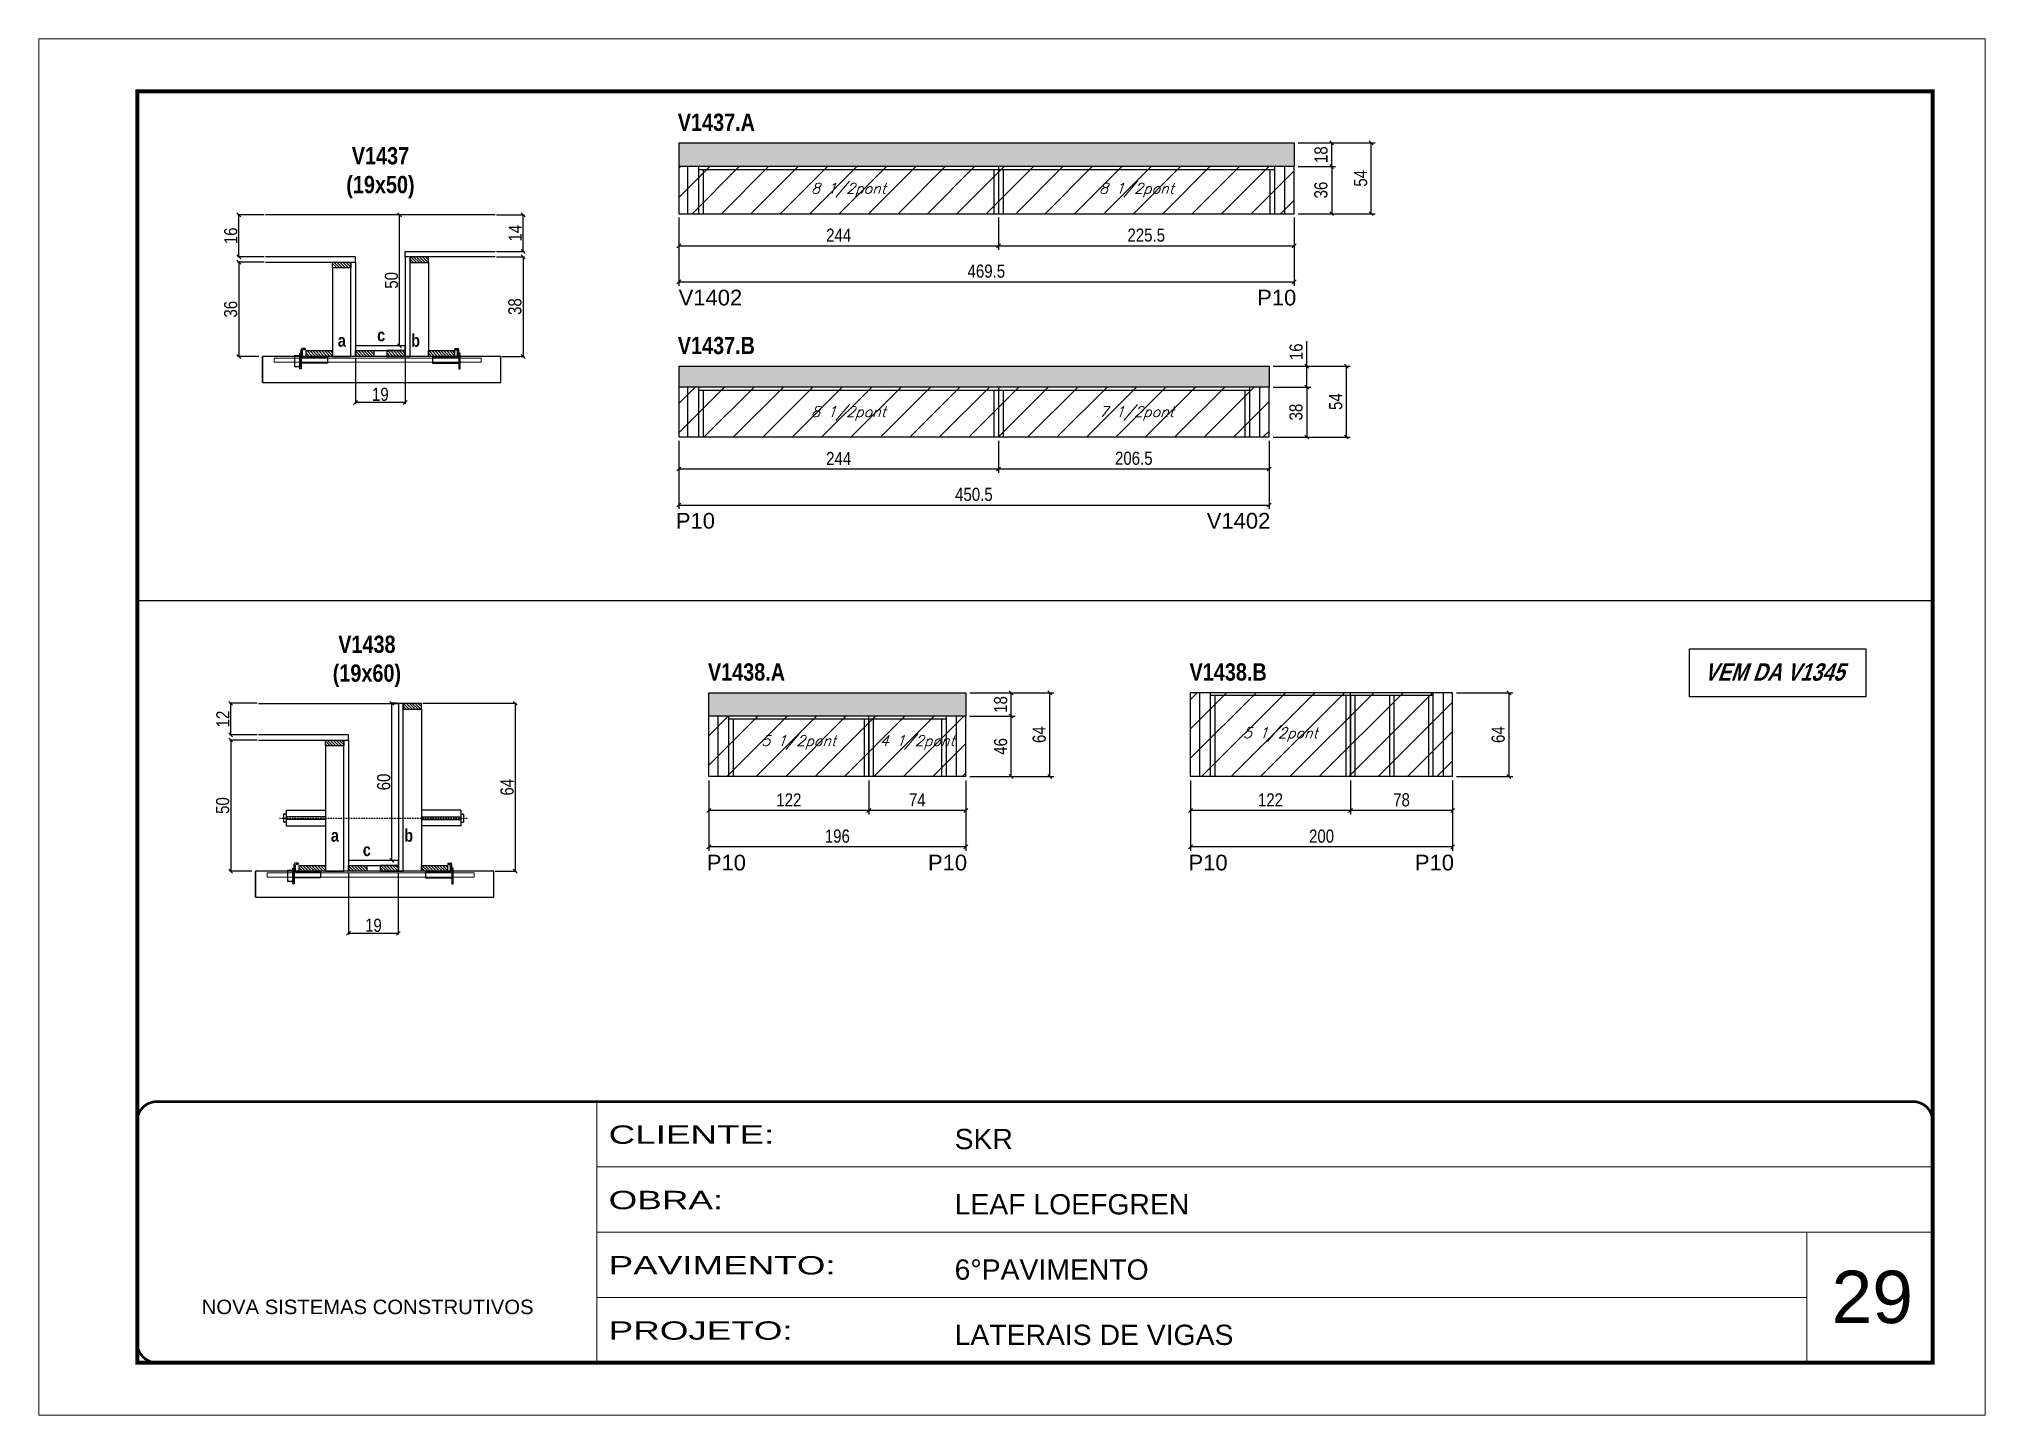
# Model space of a CAD drawing. Extents: x 3309 to 9563, y -2522 to 14608.
# Drawn here: x 3309 to 4794, y 5518 to 6568 of the extents above; entities that cross this region are included whole.
import ezdxf

# ---------------------------------------------------------------- set-up
doc = ezdxf.new("R2010")
doc.units = 0
for name, pattern in [('CONTINUO', [0]), ('DASHED', [0.75, 0.5, -0.25]), ('HIDDEN', [0.375, 0.25, -0.125])]:
    doc.linetypes.add(name, pattern=pattern)
for name, color, linetype in [('5', 5, 'Continuous'), ('barrote', 251, 'Continuous'), ('COTA', 241, 'Continuous'), ('detalhes', 4, 'Continuous'), ('NOMENCLATURA', 7, 'Continuous'), ('Painéis', 200, 'Continuous'), ('presilha', 1, 'Continuous'), ('SARR_2.2x10', 60, 'Continuous'), ('SARR_2.2x7', 40, 'Continuous'), ('SARR_3.5x7', 81, 'Continuous'), ('TENSOR', 3, 'Continuous'), ('texto', 7, 'Continuous')]:
    doc.layers.add(name, color=color, linetype=linetype)
for name, color, linetype, lineweight in [('CARIMBO', 255, 'Continuous', 9), ('CONCRETO', 251, 'Continuous', 25), ('Folhas', 255, 'Continuous', 9), ('Hachura', 251, 'Continuous', 9), ('SARRAFO DE PRESSAO', 251, 'DASHED', 9), ('SCO-___-LAJ', 2, 'Continuous', 0)]:
    doc.layers.add(name, color=color, linetype=linetype, lineweight=lineweight)
doc.styles.add('ARIAL', font='arial.ttf')
doc.styles.add('COTA TECNICA', font='techl___.ttf', dxfattribs={"height": 10})
doc.styles.add('COTA TECNICA 2X', font='techl___.ttf', dxfattribs={"height": 10})
doc.styles.add('Romans', font='romans.shx')
doc.styles.get("Standard").update_dxf_attribs({"font": 'arial.ttf'})
doc.styles.add('TECNICA', font='techb___.ttf', dxfattribs={"height": 10})
doc.styles.add('Tecnologia', font='')
doc.styles.get('Tecnologia').set_extended_font_data('Forgotten Futurist')
doc.dimstyles.new('PAINEL', dxfattribs={"dimtxt": 10, "dimasz": 3, "dimexe": 3, "dimexo": 3, "dimgap": 3, "dimtad": 1, "dimdec": 1, "dimzin": 12, "dimdsep": 46, "dimtxsty": 'COTA TECNICA', "dimblk1": 'OBLIQUE', "dimblk2": 'OBLIQUE', "dimsah": 1, "dimcen": 0.9, "dimclrd": 4, "dimclre": 4, "dimclrt": 240, "dimadec": 1, "dimazin": 3, "dimtfac": 1, "dimtdec": 1, "dimtmove": 0, "dimatfit": 3, "dimfxl": 1, "dimtolj": 1, "dimtzin": 12, "dimarcsym": 0})
doc.dimstyles.new('SECAO', dxfattribs={"dimscale": 0.333333, "dimtxt": 5, "dimasz": 9, "dimexe": 3, "dimexo": 3, "dimgap": 3, "dimtad": 1, "dimdec": 1, "dimlfac": 0.5, "dimzin": 12, "dimdsep": 46, "dimtxsty": 'COTA TECNICA 2X', "dimblk1": 'OBLIQUE', "dimblk2": 'OBLIQUE', "dimsah": 1, "dimcen": 0.9, "dimclrd": 4, "dimclre": 4, "dimclrt": 240, "dimadec": 1, "dimazin": 3, "dimtfac": 1, "dimtdec": 1, "dimtmove": 0, "dimatfit": 3, "dimfxl": 1, "dimtolj": 1, "dimtzin": 12, "dimarcsym": 0})
pattern_1 = [(135, (36786.4629, -117186.5457), (-1.122532015, -1.122532015), [])]
pattern_2 = [(135, (36781.1714, -117579.288), (-1.122532015, -1.122532015), [])]

msp = doc.modelspace()

# ---------------------------------------------------------------- texts
at = {"layer": '5', "linetype": 'Continuous'}
for s, rotation, p in [('V1402', 359.99996, (3797.53, 6364.49)), ('P10', 359.99996, (4238.97, 6364.49)), ('P10', 0.00004, (3795.4, 6194.18)), ('V1402', 0.00004, (4200.49, 6194.18)), ('P10', 359.99996, (3819.03, 5933.4, 0)), ('P10', 0.00004, (3987.78, 5933.4, 0)), ('P10', 359.99996, (4186.56, 5933.4, 0)), ('P10', 0.00004, (4359.3, 5933.4, 0))]:
    msp.add_text(s, height=12, rotation=rotation, dxfattribs=at).set_placement(p)
at = {"layer": 'CARIMBO', "style": 'ARIAL'}
msp.add_text('29', height=40, dxfattribs=at).set_placement((4677.23, 5587.98))
at = {"layer": 'detalhes', "style": 'TECNICA'}
for s, p in [('c', (3567.47, 6337.1)), ('b', (3593.42, 6332.97)), ('a', (3537.45, 6332.99)), ('a', (3532.16, 5955.32)), ('b', (3588.13, 5955.31)), ('c', (3556.53, 5944.35))]:
    msp.add_text(s, height=9.6, dxfattribs=at).set_placement(p)
at = {"layer": 'NOMENCLATURA', "style": 'TECNICA'}
for s, p in [('V1437.A', (3796.87, 6497.65)), ('V1437.B', (3796.87, 6327.33)), ('V1438.A', (3819.85, 6078.22, 0)), ('V1438.B', (4187.37, 6078.22, 0))]:
    msp.add_text(s, height=13.2, dxfattribs=at).set_placement(p)
at = {"layer": 'NOMENCLATURA', "char_height": 13.2, "attachment_point": 2, "style": 'TECNICA'}
for s, insert in [('V1437\\P(19x50)', (3569.96, 6485.32)), ('V1438\\P(19x60)', (3559.63, 6112.58))]:
    msp.add_mtext_dynamic_manual_height_columns(s, width=300.2766, gutter_width=1, heights=[0], dxfattribs=dict(at, insert=insert))
at = {"layer": 'NOMENCLATURA', "insert": (4633.38, 6091.39), "char_height": 13.2, "width": 300.2766, "attachment_point": 2, "style": 'TECNICA'}
msp.add_mtext('{\\Q19;VEM DA V1345}', dxfattribs=at)
at = {"layer": 'texto', "color": 2, "char_height": 8, "attachment_point": 5, "style": 'Romans'}
for s, insert in [('{\\Q19;\\C256;8 1/2pont}', (3927.09, 6452.46)), ('{\\Q19;\\C256;8 1/2pont}', (4146.84, 6452.46)), ('{\\Q19;\\C256;8 1/2pont}', (3927.09, 6282.14)), ('{\\Q19;\\C256;7 1/2pont}', (4146.84, 6282.14)), ('{\\Q19;\\C256;5 1/2pont}', (3889.06, 6031.03, 0)), ('{\\Q19;\\C256;4 1/2pont}', (3979.56, 6031.03, 0)), ('{\\Q19;\\C256;5 1/2pont}', (4256.59, 6037.03, 0))]:
    msp.add_mtext(s, dxfattribs=dict(at, insert=insert))

# ---------------------------------------------------------------- blocks, each defined once
blk = doc.blocks.new('9999999999')
at = {"color": 30, "linetype": 'CONTINUO'}
for p, q in [((98564.6, 34230.2), (98564.6, 34429.4)), ((98564.6, 34379.6), (99584, 34379.6)), ((98564.6, 34329.8), (99488, 34329.8)), ((99584, 34329.8), (99488, 34329.8)), ((99488, 34329.8), (99488, 34230.2)), ((98564.6, 34280), (99488, 34280))]:
    blk.add_line(p, q, dxfattribs=at)
at = {"color": 30, "linetype": 'CONTINUO', "const_width": 2}
blk.add_lwpolyline([(99584, 34230.2), (99584, 34414.4, 0.414214), (99569, 34429.4), (98229, 34429.4, 0.414214), (98214, 34414.4), (98214, 34245.2, 0.414214), (98229, 34230.2), (99584, 34230.2)], format="xyb", dxfattribs=at)
at = {"layer": 'Folhas'}
blk.add_lwpolyline([(98139, 34190.2), (99624, 34190.2), (99624, 35240.2), (98139, 35240.2)], close=True, dxfattribs=at)
at = {"layer": 'Folhas', "color": 30, "const_width": 3}
blk.add_lwpolyline([(98214, 34230.2), (99584, 34230.2), (99584, 35200.2), (98214, 35200.2)], close=True, dxfattribs=at)
at = {"color": 7, "linetype": 'Continuous', "ltscale": 5, "style": 'ARIAL'}
for s, height, p in [('SKR', 15.48, (98837.7, 34393.1)), ('LEAF LOEFGREN', 15.483, (98837.7, 34343.3)), ('6°PAVIMENTO', 15.483, (98837.7, 34293.5)), ('NOVA SISTEMAS CONSTRUTIVOS', 11.059, (98263.2, 34267.2)), ('LATERAIS DE VIGAS', 15.483, (98837.7, 34243.7))]:
    blk.add_text(s, height=height, dxfattribs=at).set_placement(p)
at = {"layer": 'Folhas', "color": 7, "style": 'Tecnologia', "width": 1.5}
for s, p in [('CLIENTE:', (98573.7, 34397.2)), ('OBRA:', (98573.7, 34347.3)), ('PAVIMENTO:', (98573.7, 34297.5)), ('PROJETO:', (98573.7, 34247.7))]:
    blk.add_text(s, height=14, dxfattribs=at).set_placement(p)
blk = doc.blocks.new('_Oblique')
at = {"color": 0, "linetype": 'ByBlock', "lineweight": -2}
blk.add_line((-0.5, -0.5), (0.5, 0.5), dxfattribs=at)
blk = doc.blocks.new('*D2461')
at = {"layer": 'COTA', "color": 4, "lineweight": -2, "transparency": 16777216}
for p, q in [((3550.9, 6324.6), (3550.9, 6289.5)), ((3588.9, 6324.6), (3588.9, 6289.5)), ((3588.9, 6290.5), (3550.9, 6290.5))]:
    blk.add_line(p, q, dxfattribs=at)
at = {"layer": 'Defpoints', "color": 0, "transparency": 16777216}
for p in [(3550.9, 6325.6), (3588.9, 6325.6), (3550.9, 6290.5)]:
    blk.add_point(p, dxfattribs=at)
at = {"layer": 'COTA', "color": 4, "lineweight": -2, "transparency": 16777216, "xscale": 3, "yscale": 3, "zscale": 3, "rotation": 180}
blk.add_blockref('_Oblique', (3550.9, 6290.5), dxfattribs=at)
at = {"layer": 'COTA', "color": 4, "lineweight": -2, "transparency": 16777216, "xscale": 3, "yscale": 3, "zscale": 3}
blk.add_blockref('_Oblique', (3588.9, 6290.5), dxfattribs=at)
at = {"layer": 'COTA', "color": 240, "transparency": 16777216, "insert": (3569.9, 6296.6), "char_height": 10, "attachment_point": 5, "style": 'COTA TECNICA 2X'}
blk.add_mtext('\\A1;19', dxfattribs=at)
blk = doc.blocks.new('PRESILHA METÁLICA 1')
at = {"layer": 'presilha'}
for p, q in [((0, 13), (6, 13)), ((0, 13), (0, 0)), ((6, 0), (0, 0)), ((6, 15.5), (7.5, 15.5)), ((6, -2.5), (6, 15.5)), ((6, 13), (6, 0)), ((7.5, 10.6), (7.5, 19.9)), ((7.5, 15.5), (7.5, -2.5)), ((37.5, 4.1), (7.5, 4.1)), ((12, 21), (8.6, 21)), ((9, 11.6), (9, 18.9)), ((12, 19.5), (9.6, 19.5)), ((37.5, 11), (9.6, 11)), ((12, 21), (12, 19.5)), ((37.5, 11), (37.5, 4.1)), ((7.5, -2.5), (6, -2.5))]:
    blk.add_line(p, q, dxfattribs=at)
for centre, radius, start, end in [((8.6, 19.9), 1.14, 90, 180), ((9.6, 18.9), 0.57, 90, 180), ((9.6, 11.6), 0.57, 180, 270)]:
    blk.add_arc(centre, radius, start, end, dxfattribs=at)
blk = doc.blocks.new('PRESILHA METÁLICA 2')
at = {"layer": 'presilha'}
for p, q in [((-5.2, 23.5), (-5.2, 22)), ((-5.2, 23.5), (-1.9, 23.5)), ((-0.8, 14.6), (-0.8, 22.4)), ((-30.8, 13.5), (-30.8, 6.6)), ((-30.8, 13.5), (-2.8, 13.5)), ((-30.8, 6.6), (-0.8, 6.6)), ((-5.2, 22), (-2.8, 22)), ((-2.2, 14.1), (-2.2, 21.4)), ((0.8, 18), (-0.8, 18)), ((-0.8, 18), (-0.8, 0)), ((-0.8, 0), (0.8, 0)), ((0.8, 0), (0.8, 18))]:
    blk.add_line(p, q, dxfattribs=at)
for centre, radius, start, end in [((-1.9, 22.4), 1.14, 0, 90), ((-2.8, 21.4), 0.57, 0, 90), ((-2.8, 14.1), 0.57, 270, 0)]:
    blk.add_arc(centre, radius, start, end, dxfattribs=at)
blk = doc.blocks.new('*D2462')
at = {"layer": 'COTA', "color": 4, "lineweight": -2, "transparency": 16777216}
for p, q in [((3481.2, 6397.6), (3460.9, 6397.6)), ((3461.9, 6397.6), (3461.9, 6325.6)), ((3477.1, 6325.6), (3460.9, 6325.6))]:
    blk.add_line(p, q, dxfattribs=at)
at = {"layer": 'Defpoints', "color": 0, "transparency": 16777216}
for p in [(3482.2, 6397.6), (3461.9, 6325.6), (3478.1, 6325.6)]:
    blk.add_point(p, dxfattribs=at)
at = {"layer": 'COTA', "color": 4, "lineweight": -2, "transparency": 16777216, "xscale": 3, "yscale": 3, "zscale": 3}
for p, rotation in [((3461.9, 6397.6), 90), ((3461.9, 6325.6), 270)]:
    blk.add_blockref('_Oblique', p, dxfattribs=dict(at, rotation=rotation))
at = {"layer": 'COTA', "color": 240, "transparency": 16777216, "insert": (3455.7, 6361.6), "char_height": 10, "attachment_point": 5, "rotation": 90, "style": 'COTA TECNICA 2X'}
blk.add_mtext('\\A1;36', dxfattribs=at)
blk = doc.blocks.new('*D2463')
at = {"layer": 'COTA', "color": 4, "lineweight": -2, "transparency": 16777216}
for p, q in [((3658.6, 6401.6), (3679.8, 6401.6)), ((3678.8, 6401.6), (3678.8, 6325.6)), ((3662.7, 6325.6), (3679.8, 6325.6))]:
    blk.add_line(p, q, dxfattribs=at)
at = {"layer": 'Defpoints', "color": 0, "transparency": 16777216}
for p in [(3657.6, 6401.6), (3661.7, 6325.6), (3678.8, 6325.6)]:
    blk.add_point(p, dxfattribs=at)
at = {"layer": 'COTA', "color": 4, "lineweight": -2, "transparency": 16777216, "xscale": 3, "yscale": 3, "zscale": 3}
for p, rotation in [((3678.8, 6401.6), 90), ((3678.8, 6325.6), 270)]:
    blk.add_blockref('_Oblique', p, dxfattribs=dict(at, rotation=rotation))
at = {"layer": 'COTA', "color": 240, "transparency": 16777216, "insert": (3672.6, 6363.6), "char_height": 10, "attachment_point": 5, "rotation": 90, "style": 'COTA TECNICA 2X'}
blk.add_mtext('\\A1;38', dxfattribs=at)
blk = doc.blocks.new('*D2464')
at = {"layer": 'COTA', "color": 4, "lineweight": -2, "transparency": 16777216}
for p, q in [((3587.9, 6433.6), (3583.5, 6433.6)), ((3584.5, 6333.6), (3584.5, 6433.6)), ((3587.9, 6333.6), (3583.5, 6333.6))]:
    blk.add_line(p, q, dxfattribs=at)
at = {"layer": 'Defpoints', "color": 0, "transparency": 16777216}
for p in [(3584.5, 6433.6), (3588.9, 6433.6), (3588.9, 6333.6)]:
    blk.add_point(p, dxfattribs=at)
at = {"layer": 'COTA', "color": 4, "lineweight": -2, "transparency": 16777216, "xscale": 3, "yscale": 3, "zscale": 3}
for p, rotation in [((3584.5, 6433.6), 90), ((3584.5, 6333.6), 270)]:
    blk.add_blockref('_Oblique', p, dxfattribs=dict(at, rotation=rotation))
at = {"layer": 'COTA', "color": 240, "transparency": 16777216, "insert": (3578.4, 6383.6), "char_height": 10, "attachment_point": 5, "rotation": 90, "style": 'COTA TECNICA 2X'}
blk.add_mtext('\\A1;50', dxfattribs=at)
blk = doc.blocks.new('*D2465')
at = {"layer": 'COTA', "color": 4, "lineweight": -2, "transparency": 16777216}
for p, q in [((3658.6, 6433.6), (3679.8, 6433.6)), ((3678.8, 6405.6), (3678.8, 6433.6)), ((3658.6, 6405.6), (3679.8, 6405.6))]:
    blk.add_line(p, q, dxfattribs=at)
at = {"layer": 'Defpoints', "color": 0, "transparency": 16777216}
for p in [(3657.6, 6433.6), (3678.8, 6433.6), (3657.6, 6405.6)]:
    blk.add_point(p, dxfattribs=at)
at = {"layer": 'COTA', "color": 4, "lineweight": -2, "transparency": 16777216, "xscale": 3, "yscale": 3, "zscale": 3}
for p, rotation in [((3678.8, 6433.6), 90), ((3678.8, 6405.6), 270)]:
    blk.add_blockref('_Oblique', p, dxfattribs=dict(at, rotation=rotation))
at = {"layer": 'COTA', "color": 240, "transparency": 16777216, "insert": (3672.8, 6419.6), "char_height": 10, "attachment_point": 5, "rotation": 90, "style": 'COTA TECNICA 2X'}
blk.add_mtext('\\A1;14', dxfattribs=at)
blk = doc.blocks.new('*D2466')
at = {"layer": 'COTA', "color": 4, "lineweight": -2, "transparency": 16777216}
for p, q in [((3481.2, 6433.6), (3460.9, 6433.6)), ((3461.9, 6401.6), (3461.9, 6433.6)), ((3481.2, 6401.6), (3460.9, 6401.6))]:
    blk.add_line(p, q, dxfattribs=at)
at = {"layer": 'Defpoints', "color": 0, "transparency": 16777216}
for p in [(3461.9, 6433.6), (3482.2, 6433.6), (3482.2, 6401.6)]:
    blk.add_point(p, dxfattribs=at)
at = {"layer": 'COTA', "color": 4, "lineweight": -2, "transparency": 16777216, "xscale": 3, "yscale": 3, "zscale": 3}
for p, rotation in [((3461.9, 6433.6), 90), ((3461.9, 6401.6), 270)]:
    blk.add_blockref('_Oblique', p, dxfattribs=dict(at, rotation=rotation))
at = {"layer": 'COTA', "color": 240, "transparency": 16777216, "insert": (3455.8, 6417.6), "char_height": 10, "attachment_point": 5, "rotation": 90, "style": 'COTA TECNICA 2X'}
blk.add_mtext('\\A1;16', dxfattribs=at)
blk = doc.blocks.new('*D2470')
at = {"layer": 'COTA', "color": 4, "lineweight": -2, "transparency": 16777216}
for p, q in [((3797.6, 6431.5), (3797.6, 6379.5)), ((4267.1, 6431.5), (4267.1, 6379.5)), ((3797.6, 6382.5), (4267.1, 6382.5))]:
    blk.add_line(p, q, dxfattribs=at)
at = {"layer": 'Defpoints', "color": 0, "transparency": 16777216}
for p in [(3797.6, 6434.5), (4267.1, 6434.5), (4267.1, 6382.5)]:
    blk.add_point(p, dxfattribs=at)
at = {"layer": 'COTA', "color": 4, "lineweight": -2, "transparency": 16777216, "xscale": 3, "yscale": 3, "zscale": 3, "rotation": 180}
blk.add_blockref('_Oblique', (3797.6, 6382.5), dxfattribs=at)
at = {"layer": 'COTA', "color": 4, "lineweight": -2, "transparency": 16777216, "xscale": 3, "yscale": 3, "zscale": 3}
blk.add_blockref('_Oblique', (4267.1, 6382.5), dxfattribs=at)
at = {"layer": 'COTA', "color": 240, "transparency": 16777216, "insert": (4032.3, 6390.6), "char_height": 10, "attachment_point": 5, "style": 'COTA TECNICA'}
blk.add_mtext('\\A1;469.5', dxfattribs=at)
blk = doc.blocks.new('*D2471')
at = {"layer": 'COTA', "color": 4, "lineweight": -2, "transparency": 16777216}
for p, q in [((3797.6, 6431.5), (3797.6, 6407)), ((4041.6, 6431.5), (4041.6, 6407)), ((3797.6, 6410), (4041.6, 6410))]:
    blk.add_line(p, q, dxfattribs=at)
at = {"layer": 'Defpoints', "color": 0, "transparency": 16777216}
for p in [(3797.6, 6434.5), (4041.6, 6434.5), (4041.6, 6410)]:
    blk.add_point(p, dxfattribs=at)
at = {"layer": 'COTA', "color": 4, "lineweight": -2, "transparency": 16777216, "xscale": 3, "yscale": 3, "zscale": 3, "rotation": 180}
blk.add_blockref('_Oblique', (3797.6, 6410), dxfattribs=at)
at = {"layer": 'COTA', "color": 4, "lineweight": -2, "transparency": 16777216, "xscale": 3, "yscale": 3, "zscale": 3}
blk.add_blockref('_Oblique', (4041.6, 6410), dxfattribs=at)
at = {"layer": 'COTA', "color": 240, "transparency": 16777216, "insert": (3919.6, 6418.1), "char_height": 10, "attachment_point": 5, "style": 'COTA TECNICA'}
blk.add_mtext('\\A1;244', dxfattribs=at)
blk = doc.blocks.new('*D2472')
at = {"layer": 'COTA', "color": 4, "lineweight": -2, "transparency": 16777216}
for p, q in [((4041.6, 6431.5), (4041.6, 6407)), ((4267.1, 6431.5), (4267.1, 6407)), ((4041.6, 6410), (4267.1, 6410))]:
    blk.add_line(p, q, dxfattribs=at)
at = {"layer": 'Defpoints', "color": 0, "transparency": 16777216}
for p in [(4041.6, 6434.5), (4267.1, 6434.5), (4267.1, 6410)]:
    blk.add_point(p, dxfattribs=at)
at = {"layer": 'COTA', "color": 4, "lineweight": -2, "transparency": 16777216, "xscale": 3, "yscale": 3, "zscale": 3, "rotation": 180}
blk.add_blockref('_Oblique', (4041.6, 6410), dxfattribs=at)
at = {"layer": 'COTA', "color": 4, "lineweight": -2, "transparency": 16777216, "xscale": 3, "yscale": 3, "zscale": 3}
blk.add_blockref('_Oblique', (4267.1, 6410), dxfattribs=at)
at = {"layer": 'COTA', "color": 240, "transparency": 16777216, "insert": (4154.3, 6418.1), "char_height": 10, "attachment_point": 5, "style": 'COTA TECNICA'}
blk.add_mtext('\\A1;225.5', dxfattribs=at)
blk = doc.blocks.new('*D2467')
at = {"layer": 'COTA', "color": 4, "lineweight": -2, "transparency": 16777216}
for p, q in [((4270.1, 6488.5), (4298.8, 6488.5)), ((4295.8, 6470.5), (4295.8, 6488.5)), ((4270.1, 6470.5), (4298.8, 6470.5))]:
    blk.add_line(p, q, dxfattribs=at)
at = {"layer": 'Defpoints', "color": 0, "transparency": 16777216}
for p in [(4267.1, 6488.5), (4295.8, 6488.5), (4267.1, 6470.5)]:
    blk.add_point(p, dxfattribs=at)
at = {"layer": 'COTA', "color": 4, "lineweight": -2, "transparency": 16777216, "xscale": 3, "yscale": 3, "zscale": 3}
for p, rotation in [((4295.8, 6488.5), 90), ((4295.8, 6470.5), 270)]:
    blk.add_blockref('_Oblique', p, dxfattribs=dict(at, rotation=rotation))
at = {"layer": 'COTA', "color": 240, "transparency": 16777216, "insert": (4287.7, 6479.5), "char_height": 10, "attachment_point": 5, "rotation": 90, "style": 'COTA TECNICA'}
blk.add_mtext('\\A1;18', dxfattribs=at)
blk = doc.blocks.new('*D2468')
at = {"layer": 'COTA', "color": 4, "lineweight": -2, "transparency": 16777216}
for p, q in [((4270.1, 6470.5), (4298.8, 6470.5)), ((4295.8, 6470.5), (4295.8, 6434.5)), ((4270.1, 6434.5), (4298.8, 6434.5))]:
    blk.add_line(p, q, dxfattribs=at)
at = {"layer": 'Defpoints', "color": 0, "transparency": 16777216}
for p in [(4267.1, 6470.5), (4267.1, 6434.5), (4295.8, 6434.5)]:
    blk.add_point(p, dxfattribs=at)
at = {"layer": 'COTA', "color": 4, "lineweight": -2, "transparency": 16777216, "xscale": 3, "yscale": 3, "zscale": 3}
for p, rotation in [((4295.8, 6470.5), 90), ((4295.8, 6434.5), 270)]:
    blk.add_blockref('_Oblique', p, dxfattribs=dict(at, rotation=rotation))
at = {"layer": 'COTA', "color": 240, "transparency": 16777216, "insert": (4287.6, 6452.5), "char_height": 10, "attachment_point": 5, "rotation": 90, "style": 'COTA TECNICA'}
blk.add_mtext('\\A1;36', dxfattribs=at)
blk = doc.blocks.new('*D2469')
at = {"layer": 'COTA', "color": 4, "lineweight": -2, "transparency": 16777216}
for p, q in [((4270.1, 6488.5), (4329, 6488.5)), ((4326, 6434.5), (4326, 6488.5)), ((4270.1, 6434.5), (4329, 6434.5))]:
    blk.add_line(p, q, dxfattribs=at)
at = {"layer": 'Defpoints', "color": 0, "transparency": 16777216}
for p in [(4267.1, 6488.5), (4326, 6488.5), (4267.1, 6434.5)]:
    blk.add_point(p, dxfattribs=at)
at = {"layer": 'COTA', "color": 4, "lineweight": -2, "transparency": 16777216, "xscale": 3, "yscale": 3, "zscale": 3}
for p, rotation in [((4326, 6488.5), 90), ((4326, 6434.5), 270)]:
    blk.add_blockref('_Oblique', p, dxfattribs=dict(at, rotation=rotation))
at = {"layer": 'COTA', "color": 240, "transparency": 16777216, "insert": (4317.9, 6461.5), "char_height": 10, "attachment_point": 5, "rotation": 90, "style": 'COTA TECNICA'}
blk.add_mtext('\\A1;54', dxfattribs=at)
blk = doc.blocks.new('*D2476')
at = {"layer": 'COTA', "color": 4, "lineweight": -2, "transparency": 16777216}
for p, q in [((3797.6, 6261.1), (3797.6, 6209.2)), ((4248.1, 6261.1), (4248.1, 6209.2)), ((3797.6, 6212.2), (4248.1, 6212.2))]:
    blk.add_line(p, q, dxfattribs=at)
at = {"layer": 'Defpoints', "color": 0, "transparency": 16777216}
for p in [(3797.6, 6264.1), (4248.1, 6264.1), (4248.1, 6212.2)]:
    blk.add_point(p, dxfattribs=at)
at = {"layer": 'COTA', "color": 4, "lineweight": -2, "transparency": 16777216, "xscale": 3, "yscale": 3, "zscale": 3, "rotation": 180}
blk.add_blockref('_Oblique', (3797.6, 6212.2), dxfattribs=at)
at = {"layer": 'COTA', "color": 4, "lineweight": -2, "transparency": 16777216, "xscale": 3, "yscale": 3, "zscale": 3}
blk.add_blockref('_Oblique', (4248.1, 6212.2), dxfattribs=at)
at = {"layer": 'COTA', "color": 240, "transparency": 16777216, "insert": (4022.8, 6220.3), "char_height": 10, "attachment_point": 5, "style": 'COTA TECNICA'}
blk.add_mtext('\\A1;450.5', dxfattribs=at)
blk = doc.blocks.new('*D2477')
at = {"layer": 'COTA', "color": 4, "lineweight": -2, "transparency": 16777216}
for p, q in [((3797.6, 6261.1), (3797.6, 6236.7)), ((4041.6, 6261.1), (4041.6, 6236.7)), ((3797.6, 6239.7), (4041.6, 6239.7))]:
    blk.add_line(p, q, dxfattribs=at)
at = {"layer": 'Defpoints', "color": 0, "transparency": 16777216}
for p in [(3797.6, 6264.1), (4041.6, 6264.1), (4041.6, 6239.7)]:
    blk.add_point(p, dxfattribs=at)
at = {"layer": 'COTA', "color": 4, "lineweight": -2, "transparency": 16777216, "xscale": 3, "yscale": 3, "zscale": 3, "rotation": 180}
blk.add_blockref('_Oblique', (3797.6, 6239.7), dxfattribs=at)
at = {"layer": 'COTA', "color": 4, "lineweight": -2, "transparency": 16777216, "xscale": 3, "yscale": 3, "zscale": 3}
blk.add_blockref('_Oblique', (4041.6, 6239.7), dxfattribs=at)
at = {"layer": 'COTA', "color": 240, "transparency": 16777216, "insert": (3919.6, 6247.7), "char_height": 10, "attachment_point": 5, "style": 'COTA TECNICA'}
blk.add_mtext('\\A1;244', dxfattribs=at)
blk = doc.blocks.new('*D2478')
at = {"layer": 'COTA', "color": 4, "lineweight": -2, "transparency": 16777216}
for p, q in [((4041.6, 6261.1), (4041.6, 6236.7)), ((4248.1, 6261.1), (4248.1, 6236.7)), ((4041.6, 6239.7), (4248.1, 6239.7))]:
    blk.add_line(p, q, dxfattribs=at)
at = {"layer": 'Defpoints', "color": 0, "transparency": 16777216}
for p in [(4041.6, 6264.1), (4248.1, 6264.1), (4248.1, 6239.7)]:
    blk.add_point(p, dxfattribs=at)
at = {"layer": 'COTA', "color": 4, "lineweight": -2, "transparency": 16777216, "xscale": 3, "yscale": 3, "zscale": 3, "rotation": 180}
blk.add_blockref('_Oblique', (4041.6, 6239.7), dxfattribs=at)
at = {"layer": 'COTA', "color": 4, "lineweight": -2, "transparency": 16777216, "xscale": 3, "yscale": 3, "zscale": 3}
blk.add_blockref('_Oblique', (4248.1, 6239.7), dxfattribs=at)
at = {"layer": 'COTA', "color": 240, "transparency": 16777216, "insert": (4144.8, 6247.8), "char_height": 10, "attachment_point": 5, "style": 'COTA TECNICA'}
blk.add_mtext('\\A1;206.5', dxfattribs=at)
blk = doc.blocks.new('*D2473')
at = {"layer": 'COTA', "color": 4, "lineweight": -2, "transparency": 16777216}
for p, q in [((4276.8, 6318.1), (4276.8, 6337.2)), ((4251.1, 6318.1), (4279.8, 6318.1)), ((4276.8, 6302.1), (4276.8, 6318.1)), ((4251.1, 6302.1), (4279.8, 6302.1))]:
    blk.add_line(p, q, dxfattribs=at)
at = {"layer": 'Defpoints', "color": 0, "transparency": 16777216}
for p in [(4248.1, 6318.1), (4276.8, 6318.1), (4248.1, 6302.1)]:
    blk.add_point(p, dxfattribs=at)
at = {"layer": 'COTA', "color": 4, "lineweight": -2, "transparency": 16777216, "xscale": 3, "yscale": 3, "zscale": 3}
for p, rotation in [((4276.8, 6318.1), 90), ((4276.8, 6302.1), 270)]:
    blk.add_blockref('_Oblique', p, dxfattribs=dict(at, rotation=rotation))
at = {"layer": 'COTA', "color": 240, "transparency": 16777216, "insert": (4268.7, 6329.1), "char_height": 10, "attachment_point": 5, "rotation": 90, "style": 'COTA TECNICA'}
blk.add_mtext('\\A1;16', dxfattribs=at)
blk = doc.blocks.new('*D2474')
at = {"layer": 'COTA', "color": 4, "lineweight": -2, "transparency": 16777216}
for p, q in [((4251.1, 6302.1), (4279.8, 6302.1)), ((4276.8, 6302.1), (4276.8, 6264.1)), ((4251.1, 6264.1), (4279.8, 6264.1))]:
    blk.add_line(p, q, dxfattribs=at)
at = {"layer": 'Defpoints', "color": 0, "transparency": 16777216}
for p in [(4248.1, 6302.1), (4248.1, 6264.1), (4276.8, 6264.1)]:
    blk.add_point(p, dxfattribs=at)
at = {"layer": 'COTA', "color": 4, "lineweight": -2, "transparency": 16777216, "xscale": 3, "yscale": 3, "zscale": 3}
for p, rotation in [((4276.8, 6302.1), 90), ((4276.8, 6264.1), 270)]:
    blk.add_blockref('_Oblique', p, dxfattribs=dict(at, rotation=rotation))
at = {"layer": 'COTA', "color": 240, "transparency": 16777216, "insert": (4268.6, 6283.1), "char_height": 10, "attachment_point": 5, "rotation": 90, "style": 'COTA TECNICA'}
blk.add_mtext('\\A1;38', dxfattribs=at)
blk = doc.blocks.new('*D2475')
at = {"layer": 'COTA', "color": 4, "lineweight": -2, "transparency": 16777216}
for p, q in [((4251.1, 6318.1), (4310, 6318.1)), ((4307, 6264.1), (4307, 6318.1)), ((4251.1, 6264.1), (4310, 6264.1))]:
    blk.add_line(p, q, dxfattribs=at)
at = {"layer": 'Defpoints', "color": 0, "transparency": 16777216}
for p in [(4248.1, 6318.1), (4307, 6318.1), (4248.1, 6264.1)]:
    blk.add_point(p, dxfattribs=at)
at = {"layer": 'COTA', "color": 4, "lineweight": -2, "transparency": 16777216, "xscale": 3, "yscale": 3, "zscale": 3}
for p, rotation in [((4307, 6318.1), 90), ((4307, 6264.1), 270)]:
    blk.add_blockref('_Oblique', p, dxfattribs=dict(at, rotation=rotation))
at = {"layer": 'COTA', "color": 240, "transparency": 16777216, "insert": (4298.9, 6291.1), "char_height": 10, "attachment_point": 5, "rotation": 90, "style": 'COTA TECNICA'}
blk.add_mtext('\\A1;54', dxfattribs=at)
blk = doc.blocks.new('*D2483')
at = {"layer": 'COTA', "color": 4, "lineweight": -2, "transparency": 16777216}
for p, q in [((3545.6, 5931.9), (3545.6, 5884.4)), ((3583.6, 5931.9), (3583.6, 5884.4)), ((3583.6, 5885.4), (3545.6, 5885.4))]:
    blk.add_line(p, q, dxfattribs=at)
at = {"layer": 'Defpoints', "color": 0, "transparency": 16777216}
for p in [(3545.6, 5932.9), (3583.6, 5932.9), (3545.6, 5885.4)]:
    blk.add_point(p, dxfattribs=at)
at = {"layer": 'COTA', "color": 4, "lineweight": -2, "transparency": 16777216, "xscale": 3, "yscale": 3, "zscale": 3, "rotation": 180}
blk.add_blockref('_Oblique', (3545.6, 5885.4), dxfattribs=at)
at = {"layer": 'COTA', "color": 4, "lineweight": -2, "transparency": 16777216, "xscale": 3, "yscale": 3, "zscale": 3}
blk.add_blockref('_Oblique', (3583.6, 5885.4), dxfattribs=at)
at = {"layer": 'COTA', "color": 240, "transparency": 16777216, "insert": (3564.6, 5891.5), "char_height": 10, "attachment_point": 5, "style": 'COTA TECNICA 2X'}
blk.add_mtext('\\A1;19', dxfattribs=at)
blk = doc.blocks.new('*D2484')
at = {"layer": 'COTA', "color": 4, "lineweight": -2, "transparency": 16777216}
for p, q in [((3602.2, 6060.9), (3673.7, 6060.9)), ((3672.7, 6060.9), (3672.7, 5932.9)), ((3657.4, 5932.9), (3673.7, 5932.9))]:
    blk.add_line(p, q, dxfattribs=at)
at = {"layer": 'Defpoints', "color": 0, "transparency": 16777216}
for p in [(3601.2, 6060.9), (3656.4, 5932.9), (3672.7, 5932.9)]:
    blk.add_point(p, dxfattribs=at)
at = {"layer": 'COTA', "color": 4, "lineweight": -2, "transparency": 16777216, "xscale": 3, "yscale": 3, "zscale": 3}
for p, rotation in [((3672.7, 6060.9), 90), ((3672.7, 5932.9), 270)]:
    blk.add_blockref('_Oblique', p, dxfattribs=dict(at, rotation=rotation))
at = {"layer": 'COTA', "color": 240, "transparency": 16777216, "insert": (3666.6, 5996.9), "char_height": 10, "attachment_point": 5, "rotation": 90, "style": 'COTA TECNICA 2X'}
blk.add_mtext('\\A1;64', dxfattribs=at)
blk = doc.blocks.new('*D2485')
at = {"layer": 'COTA', "color": 4, "lineweight": -2, "transparency": 16777216}
for p, q in [((3475.9, 6032.9), (3454.7, 6032.9)), ((3455.7, 6032.9), (3455.7, 5932.9)), ((3471.8, 5932.9), (3454.7, 5932.9))]:
    blk.add_line(p, q, dxfattribs=at)
at = {"layer": 'Defpoints', "color": 0, "transparency": 16777216}
for p in [(3476.9, 6032.9), (3455.7, 5932.9), (3472.8, 5932.9)]:
    blk.add_point(p, dxfattribs=at)
at = {"layer": 'COTA', "color": 4, "lineweight": -2, "transparency": 16777216, "xscale": 3, "yscale": 3, "zscale": 3}
for p, rotation in [((3455.7, 6032.9), 90), ((3455.7, 5932.9), 270)]:
    blk.add_blockref('_Oblique', p, dxfattribs=dict(at, rotation=rotation))
at = {"layer": 'COTA', "color": 240, "transparency": 16777216, "insert": (3449.6, 5982.9), "char_height": 10, "attachment_point": 5, "rotation": 90, "style": 'COTA TECNICA 2X'}
blk.add_mtext('\\A1;50', dxfattribs=at)
blk = doc.blocks.new('*D2486')
at = {"layer": 'COTA', "color": 4, "lineweight": -2, "transparency": 16777216}
for p, q in [((3582.6, 6060.9), (3577.6, 6060.9)), ((3578.6, 5940.9), (3578.6, 6060.9)), ((3582.6, 5940.9), (3577.6, 5940.9))]:
    blk.add_line(p, q, dxfattribs=at)
at = {"layer": 'Defpoints', "color": 0, "transparency": 16777216}
for p in [(3578.6, 6060.9), (3583.6, 6060.9), (3583.6, 5940.9)]:
    blk.add_point(p, dxfattribs=at)
at = {"layer": 'COTA', "color": 4, "lineweight": -2, "transparency": 16777216, "xscale": 3, "yscale": 3, "zscale": 3}
for p, rotation in [((3578.6, 6060.9), 90), ((3578.6, 5940.9), 270)]:
    blk.add_blockref('_Oblique', p, dxfattribs=dict(at, rotation=rotation))
at = {"layer": 'COTA', "color": 240, "transparency": 16777216, "insert": (3572.5, 6000.9), "char_height": 10, "attachment_point": 5, "rotation": 90, "style": 'COTA TECNICA 2X'}
blk.add_mtext('\\A1;60', dxfattribs=at)
blk = doc.blocks.new('*D2487')
at = {"layer": 'COTA', "color": 4, "lineweight": -2, "transparency": 16777216}
for p, q in [((3475.9, 6060.9), (3454.7, 6060.9)), ((3455.7, 6036.9), (3455.7, 6060.9)), ((3475.9, 6036.9), (3454.7, 6036.9))]:
    blk.add_line(p, q, dxfattribs=at)
at = {"layer": 'Defpoints', "color": 0, "transparency": 16777216}
for p in [(3455.7, 6060.9), (3476.9, 6060.9), (3476.9, 6036.9)]:
    blk.add_point(p, dxfattribs=at)
at = {"layer": 'COTA', "color": 4, "lineweight": -2, "transparency": 16777216, "xscale": 3, "yscale": 3, "zscale": 3}
for p, rotation in [((3455.7, 6060.9), 90), ((3455.7, 6036.9), 270)]:
    blk.add_blockref('_Oblique', p, dxfattribs=dict(at, rotation=rotation))
at = {"layer": 'COTA', "color": 240, "transparency": 16777216, "insert": (3449.7, 6048.9), "char_height": 10, "attachment_point": 5, "rotation": 90, "style": 'COTA TECNICA 2X'}
blk.add_mtext('\\A1;12', dxfattribs=at)
blk = doc.blocks.new('*D2479')
at = {"layer": 'COTA', "color": 4, "linetype": 'ByBlock', "lineweight": -2, "transparency": 16777216}
for p, q in [((3942.6, 6002), (3942.6, 5976.1)), ((4016.6, 6002), (4016.6, 5976.1)), ((4016.6, 5979.1), (3942.6, 5979.1))]:
    blk.add_line(p, q, dxfattribs=at)
at = {"layer": 'Defpoints', "color": 0, "linetype": 'ByBlock', "transparency": 16777216}
for p in [(3942.6, 6005), (4016.6, 6005), (3942.6, 5979.1)]:
    blk.add_point(p, dxfattribs=at)
at = {"layer": 'COTA', "color": 4, "linetype": 'ByBlock', "lineweight": -2, "transparency": 16777216, "xscale": 3, "yscale": 3, "zscale": 3, "rotation": 180}
blk.add_blockref('_Oblique', (3942.6, 5979.1), dxfattribs=at)
at = {"layer": 'COTA', "color": 4, "linetype": 'ByBlock', "lineweight": -2, "transparency": 16777216, "xscale": 3, "yscale": 3, "zscale": 3}
blk.add_blockref('_Oblique', (4016.6, 5979.1), dxfattribs=at)
at = {"layer": 'COTA', "color": 240, "linetype": 'ByBlock', "transparency": 16777216, "insert": (3979.6, 5987.2), "char_height": 10, "attachment_point": 5, "style": 'COTA TECNICA'}
blk.add_mtext('\\A1;74', dxfattribs=at)
blk = doc.blocks.new('*D2480')
at = {"layer": 'COTA', "color": 4, "linetype": 'ByBlock', "lineweight": -2, "transparency": 16777216}
for p, q in [((3820.6, 6002), (3820.6, 5976.1)), ((3942.6, 6002), (3942.6, 5976.1)), ((3942.6, 5979.1), (3820.6, 5979.1))]:
    blk.add_line(p, q, dxfattribs=at)
at = {"layer": 'Defpoints', "color": 0, "linetype": 'ByBlock', "transparency": 16777216}
for p in [(3820.6, 6005), (3942.6, 6005), (3820.6, 5979.1)]:
    blk.add_point(p, dxfattribs=at)
at = {"layer": 'COTA', "color": 4, "linetype": 'ByBlock', "lineweight": -2, "transparency": 16777216, "xscale": 3, "yscale": 3, "zscale": 3, "rotation": 180}
blk.add_blockref('_Oblique', (3820.6, 5979.1), dxfattribs=at)
at = {"layer": 'COTA', "color": 4, "linetype": 'ByBlock', "lineweight": -2, "transparency": 16777216, "xscale": 3, "yscale": 3, "zscale": 3}
blk.add_blockref('_Oblique', (3942.6, 5979.1), dxfattribs=at)
at = {"layer": 'COTA', "color": 240, "linetype": 'ByBlock', "transparency": 16777216, "insert": (3881.6, 5987.2), "char_height": 10, "attachment_point": 5, "style": 'COTA TECNICA'}
blk.add_mtext('\\A1;122', dxfattribs=at)
blk = doc.blocks.new('*D2488')
at = {"layer": 'COTA', "color": 4, "linetype": 'ByBlock', "lineweight": -2, "transparency": 16777216}
for p, q in [((3820.6, 6002), (3820.6, 5948.4)), ((4016.6, 6002), (4016.6, 5948.4)), ((4016.6, 5951.4), (3820.6, 5951.4))]:
    blk.add_line(p, q, dxfattribs=at)
at = {"layer": 'Defpoints', "color": 0, "linetype": 'ByBlock', "transparency": 16777216}
for p in [(3820.6, 6005), (4016.6, 6005), (3820.6, 5951.4)]:
    blk.add_point(p, dxfattribs=at)
at = {"layer": 'COTA', "color": 4, "linetype": 'ByBlock', "lineweight": -2, "transparency": 16777216, "xscale": 3, "yscale": 3, "zscale": 3, "rotation": 180}
blk.add_blockref('_Oblique', (3820.6, 5951.4), dxfattribs=at)
at = {"layer": 'COTA', "color": 4, "linetype": 'ByBlock', "lineweight": -2, "transparency": 16777216, "xscale": 3, "yscale": 3, "zscale": 3}
blk.add_blockref('_Oblique', (4016.6, 5951.4), dxfattribs=at)
at = {"layer": 'COTA', "color": 240, "linetype": 'ByBlock', "transparency": 16777216, "insert": (3918.6, 5959.5), "char_height": 10, "attachment_point": 5, "style": 'COTA TECNICA'}
blk.add_mtext('\\A1;196', dxfattribs=at)
blk = doc.blocks.new('*D2489')
at = {"layer": 'COTA', "color": 4, "lineweight": -2, "transparency": 16777216}
for p, q in [((4019.6, 6051), (4054.3, 6051)), ((4051.3, 6005), (4051.3, 6051)), ((4019.6, 6005), (4054.3, 6005))]:
    blk.add_line(p, q, dxfattribs=at)
at = {"layer": 'Defpoints', "color": 0, "transparency": 16777216}
for p in [(4016.6, 6051), (4051.3, 6051), (4016.6, 6005)]:
    blk.add_point(p, dxfattribs=at)
at = {"layer": 'COTA', "color": 4, "lineweight": -2, "transparency": 16777216, "xscale": 3, "yscale": 3, "zscale": 3}
for p, rotation in [((4051.3, 6051), 90), ((4051.3, 6005), 270)]:
    blk.add_blockref('_Oblique', p, dxfattribs=dict(at, rotation=rotation))
at = {"layer": 'COTA', "color": 240, "transparency": 16777216, "insert": (4043.2, 6028), "char_height": 10, "attachment_point": 5, "rotation": 90, "style": 'COTA TECNICA'}
blk.add_mtext('\\A1;46', dxfattribs=at)
blk = doc.blocks.new('*D2490')
at = {"layer": 'COTA', "color": 4, "lineweight": -2, "transparency": 16777216}
for p, q in [((4019.6, 6069), (4054.3, 6069)), ((4051.3, 6051), (4051.3, 6069)), ((4019.6, 6051), (4054.3, 6051))]:
    blk.add_line(p, q, dxfattribs=at)
at = {"layer": 'Defpoints', "color": 0, "transparency": 16777216}
for p in [(4016.6, 6069), (4051.3, 6069), (4016.6, 6051)]:
    blk.add_point(p, dxfattribs=at)
at = {"layer": 'COTA', "color": 4, "lineweight": -2, "transparency": 16777216, "xscale": 3, "yscale": 3, "zscale": 3}
for p, rotation in [((4051.3, 6069), 90), ((4051.3, 6051), 270)]:
    blk.add_blockref('_Oblique', p, dxfattribs=dict(at, rotation=rotation))
at = {"layer": 'COTA', "color": 240, "transparency": 16777216, "insert": (4043.2, 6060), "char_height": 10, "attachment_point": 5, "rotation": 90, "style": 'COTA TECNICA'}
blk.add_mtext('\\A1;18', dxfattribs=at)
blk = doc.blocks.new('*D2491')
at = {"layer": 'COTA', "color": 4, "lineweight": -2, "transparency": 16777216}
for p, q in [((4019.6, 6069), (4083.8, 6069)), ((4080.8, 6005), (4080.8, 6069)), ((4019.6, 6005), (4083.8, 6005))]:
    blk.add_line(p, q, dxfattribs=at)
at = {"layer": 'Defpoints', "color": 0, "transparency": 16777216}
for p in [(4016.6, 6069), (4080.8, 6069), (4016.6, 6005)]:
    blk.add_point(p, dxfattribs=at)
at = {"layer": 'COTA', "color": 4, "lineweight": -2, "transparency": 16777216, "xscale": 3, "yscale": 3, "zscale": 3}
for p, rotation in [((4080.8, 6069), 90), ((4080.8, 6005), 270)]:
    blk.add_blockref('_Oblique', p, dxfattribs=dict(at, rotation=rotation))
at = {"layer": 'COTA', "color": 240, "transparency": 16777216, "insert": (4072.7, 6037), "char_height": 10, "attachment_point": 5, "rotation": 90, "style": 'COTA TECNICA'}
blk.add_mtext('\\A1;64', dxfattribs=at)
blk = doc.blocks.new('*D2481')
at = {"layer": 'COTA', "color": 4, "linetype": 'ByBlock', "lineweight": -2, "transparency": 16777216}
for p, q in [((4310.1, 6002), (4310.1, 5976.1)), ((4388.1, 6002), (4388.1, 5976.1)), ((4388.1, 5979.1), (4310.1, 5979.1))]:
    blk.add_line(p, q, dxfattribs=at)
at = {"layer": 'Defpoints', "color": 0, "linetype": 'ByBlock', "transparency": 16777216}
for p in [(4310.1, 6005), (4388.1, 6005), (4310.1, 5979.1)]:
    blk.add_point(p, dxfattribs=at)
at = {"layer": 'COTA', "color": 4, "linetype": 'ByBlock', "lineweight": -2, "transparency": 16777216, "xscale": 3, "yscale": 3, "zscale": 3, "rotation": 180}
blk.add_blockref('_Oblique', (4310.1, 5979.1), dxfattribs=at)
at = {"layer": 'COTA', "color": 4, "linetype": 'ByBlock', "lineweight": -2, "transparency": 16777216, "xscale": 3, "yscale": 3, "zscale": 3}
blk.add_blockref('_Oblique', (4388.1, 5979.1), dxfattribs=at)
at = {"layer": 'COTA', "color": 240, "linetype": 'ByBlock', "transparency": 16777216, "insert": (4349.1, 5987.2), "char_height": 10, "attachment_point": 5, "style": 'COTA TECNICA'}
blk.add_mtext('\\A1;78', dxfattribs=at)
blk = doc.blocks.new('*D2482')
at = {"layer": 'COTA', "color": 4, "linetype": 'ByBlock', "lineweight": -2, "transparency": 16777216}
for p, q in [((4188.1, 6002), (4188.1, 5976.1)), ((4310.1, 6002), (4310.1, 5976.1)), ((4310.1, 5979.1), (4188.1, 5979.1))]:
    blk.add_line(p, q, dxfattribs=at)
at = {"layer": 'Defpoints', "color": 0, "linetype": 'ByBlock', "transparency": 16777216}
for p in [(4188.1, 6005), (4310.1, 6005), (4188.1, 5979.1)]:
    blk.add_point(p, dxfattribs=at)
at = {"layer": 'COTA', "color": 4, "linetype": 'ByBlock', "lineweight": -2, "transparency": 16777216, "xscale": 3, "yscale": 3, "zscale": 3, "rotation": 180}
blk.add_blockref('_Oblique', (4188.1, 5979.1), dxfattribs=at)
at = {"layer": 'COTA', "color": 4, "linetype": 'ByBlock', "lineweight": -2, "transparency": 16777216, "xscale": 3, "yscale": 3, "zscale": 3}
blk.add_blockref('_Oblique', (4310.1, 5979.1), dxfattribs=at)
at = {"layer": 'COTA', "color": 240, "linetype": 'ByBlock', "transparency": 16777216, "insert": (4249.1, 5987.2), "char_height": 10, "attachment_point": 5, "style": 'COTA TECNICA'}
blk.add_mtext('\\A1;122', dxfattribs=at)
blk = doc.blocks.new('*D2492')
at = {"layer": 'COTA', "color": 4, "linetype": 'ByBlock', "lineweight": -2, "transparency": 16777216}
for p, q in [((4188.1, 6002), (4188.1, 5948.4)), ((4388.1, 6002), (4388.1, 5948.4)), ((4388.1, 5951.4), (4188.1, 5951.4))]:
    blk.add_line(p, q, dxfattribs=at)
at = {"layer": 'Defpoints', "color": 0, "linetype": 'ByBlock', "transparency": 16777216}
for p in [(4188.1, 6005), (4388.1, 6005), (4188.1, 5951.4)]:
    blk.add_point(p, dxfattribs=at)
at = {"layer": 'COTA', "color": 4, "linetype": 'ByBlock', "lineweight": -2, "transparency": 16777216, "xscale": 3, "yscale": 3, "zscale": 3, "rotation": 180}
blk.add_blockref('_Oblique', (4188.1, 5951.4), dxfattribs=at)
at = {"layer": 'COTA', "color": 4, "linetype": 'ByBlock', "lineweight": -2, "transparency": 16777216, "xscale": 3, "yscale": 3, "zscale": 3}
blk.add_blockref('_Oblique', (4388.1, 5951.4), dxfattribs=at)
at = {"layer": 'COTA', "color": 240, "linetype": 'ByBlock', "transparency": 16777216, "insert": (4288.1, 5959.5), "char_height": 10, "attachment_point": 5, "style": 'COTA TECNICA'}
blk.add_mtext('\\A1;200', dxfattribs=at)
blk = doc.blocks.new('*D2493')
at = {"layer": 'COTA', "color": 4, "lineweight": -2, "transparency": 16777216}
for p, q in [((4391.1, 6069), (4434, 6069)), ((4431, 6069), (4431, 6005)), ((4391.1, 6005), (4434, 6005))]:
    blk.add_line(p, q, dxfattribs=at)
at = {"layer": 'Defpoints', "color": 0, "transparency": 16777216}
for p in [(4388.1, 6069), (4388.1, 6005), (4431, 6005)]:
    blk.add_point(p, dxfattribs=at)
at = {"layer": 'COTA', "color": 4, "lineweight": -2, "transparency": 16777216, "xscale": 3, "yscale": 3, "zscale": 3}
for p, rotation in [((4431, 6069), 90), ((4431, 6005), 270)]:
    blk.add_blockref('_Oblique', p, dxfattribs=dict(at, rotation=rotation))
at = {"layer": 'COTA', "color": 240, "transparency": 16777216, "insert": (4422.9, 6037), "char_height": 10, "attachment_point": 5, "rotation": 90, "style": 'COTA TECNICA'}
blk.add_mtext('\\A1;64', dxfattribs=at)

# ---------------------------------------------------------------- dimensions: what is measured, and where the dimension line sits
at = {"layer": 'COTA'}
for base, p1, p2, angle, dimstyle, picture, middle in [((4295.81, 6488.46), (4267.09, 6470.46), (4267.09, 6488.46), 90, 'PAINEL', '*D2467', (4287.72, 6479.46)), ((4326.05, 6488.46), (4267.09, 6434.46), (4267.09, 6488.46), 90, 'PAINEL', '*D2469', (4317.94, 6461.46)), ((4295.81, 6434.46), (4267.09, 6470.46), (4267.09, 6434.46), 90, 'PAINEL', '*D2468', (4287.59, 6452.46)), ((3461.88, 6433.62), (3482.23, 6401.62), (3482.23, 6433.62), 90, 'SECAO', '*D2466', (3455.77, 6417.62)), ((3678.84, 6433.62), (3657.62, 6405.62), (3657.62, 6433.62), 90, 'SECAO', '*D2465', (3672.77, 6419.62)), ((4267.09, 6382.51), (3797.59, 6434.46), (4267.09, 6434.46), 180, 'PAINEL', '*D2470', (4032.34, 6390.64)), ((3678.84, 6325.62, 0), (3657.62, 6401.62), (3661.74, 6325.62, 0), 90, 'SECAO', '*D2463', (3672.6, 6363.62, 0)), ((3461.88, 6325.62, 0), (3482.23, 6397.62), (3478.11, 6325.62, 0), 90, 'SECAO', '*D2462', (3455.66, 6361.62, 0)), ((4276.81, 6318.14), (4248.09, 6302.14), (4248.09, 6318.14), 90, 'PAINEL', '*D2473', (4268.71, 6329.15)), ((4307.05, 6318.14), (4248.09, 6264.14), (4248.09, 6318.14), 90, 'PAINEL', '*D2475', (4298.94, 6291.14)), ((4276.81, 6264.14), (4248.09, 6302.14), (4248.09, 6264.14), 90, 'PAINEL', '*D2474', (4268.57, 6283.14)), ((4248.09, 6212.19), (3797.59, 6264.14), (4248.09, 6264.14), 180, 'PAINEL', '*D2476', (4022.84, 6220.3)), ((3455.71, 6060.88), (3476.93, 6036.88), (3476.93, 6060.88), 90, 'SECAO', '*D2487', (3449.66, 6048.88)), ((3578.56, 6060.88), (3583.63, 5940.88), (3583.63, 6060.88), 90, 'SECAO', '*D2486', (3572.46, 6000.88)), ((3672.68, 5932.88, 0), (3601.23, 6060.88), (3656.45, 5932.88, 0), 90, 'SECAO', '*D2484', (3666.58, 5996.88, 0)), ((4051.32, 6069.03, 0), (4016.56, 6051.03, 0), (4016.56, 6069.03, 0), 90, 'PAINEL', '*D2490', (4043.22, 6060.03, 0)), ((4080.81, 6069.03, 0), (4016.56, 6005.03, 0), (4016.56, 6069.03, 0), 90, 'PAINEL', '*D2491', (4072.71, 6037.03, 0)), ((4430.98, 6005.03, 0), (4388.09, 6069.03, 0), (4388.09, 6005.03, 0), 90, 'PAINEL', '*D2493', (4422.88, 6037.03, 0)), ((4051.32, 6051.03, 0), (4016.56, 6005.03, 0), (4016.56, 6051.03, 0), 90, 'PAINEL', '*D2489', (4043.21, 6028.03, 0)), ((3455.71, 5932.88, 0), (3476.93, 6032.88), (3472.82, 5932.88, 0), 90, 'SECAO', '*D2485', (3449.6, 5982.88, 0))]:
    dim = msp.add_linear_dim(base=base, p1=p1, p2=p2, angle=angle, dimstyle=dimstyle, dxfattribs=at)
    dim.commit()
    dim.dimension.update_dxf_attribs({"geometry": picture, "text_midpoint": middle})
for base, p1, p2, angle, picture, middle in [((3584.53, 6433.62), (3588.92, 6333.62), (3588.92, 6433.62), 90, '*D2464', (3584.53, 6383.62)), ((3550.92, 6290.53), (3588.92, 6325.62), (3550.92, 6325.62), 180, '*D2461', (3569.92, 6290.53)), ((3545.63, 5885.41), (3583.63, 5932.88), (3545.63, 5932.88), 180, '*D2483', (3564.63, 5885.41))]:
    dim = msp.add_linear_dim(base=base, p1=p1, p2=p2, angle=angle, dimstyle='SECAO', dxfattribs=at)
    dim.commit()
    dim.dimension.update_dxf_attribs({"geometry": picture, "text_midpoint": middle, "dimtype": 160})
for base, p1, p2, picture, middle in [((4041.59, 6409.98), (3797.59, 6434.46), (4041.59, 6434.46), '*D2471', (3919.59, 6418.06)), ((4041.59, 6239.67), (3797.59, 6264.14), (4041.59, 6264.14), '*D2477', (3919.59, 6247.74))]:
    dim = msp.add_linear_dim(base=base, p1=p1, p2=p2, dimstyle='PAINEL', dxfattribs=at)
    dim.commit()
    dim.dimension.update_dxf_attribs({"geometry": picture, "text_midpoint": middle})
for base, p1, p2, picture, middle in [((4267.09, 6409.98), (4041.59, 6434.46), (4267.09, 6434.46), '*D2472', (4154.34, 6418.09)), ((4248.09, 6239.67), (4041.59, 6264.14), (4248.09, 6264.14), '*D2478', (4144.84, 6247.77))]:
    dim = msp.add_linear_dim(base=base, p1=p1, p2=p2, dimstyle='PAINEL', override={"dimtmove": 1}, dxfattribs=at)
    dim.commit()
    dim.dimension.update_dxf_attribs({"geometry": picture, "text_midpoint": middle})
at = {"layer": 'COTA', "linetype": 'ByBlock'}
for base, p1, p2, picture, middle in [((3820.56, 5979.12, 0), (3942.56, 6005.03, 0), (3820.56, 6005.03, 0), '*D2480', (3881.56, 5987.18, 0)), ((4188.09, 5979.12, 0), (4310.09, 6005.03, 0), (4188.09, 6005.03, 0), '*D2482', (4249.09, 5987.18, 0))]:
    dim = msp.add_linear_dim(base=base, p1=p1, p2=p2, angle=180, dimstyle='PAINEL', override={"dimtmove": 1}, dxfattribs=at)
    dim.commit()
    dim.dimension.update_dxf_attribs({"geometry": picture, "text_midpoint": middle})
for base, p1, p2, picture, middle in [((3820.56, 5951.41, 0), (4016.56, 6005.03, 0), (3820.56, 6005.03, 0), '*D2488', (3918.56, 5959.54, 0)), ((3942.56, 5979.12, 0), (4016.56, 6005.03, 0), (3942.56, 6005.03, 0), '*D2479', (3979.56, 5987.19, 0)), ((4188.09, 5951.41, 0), (4388.09, 6005.03, 0), (4188.09, 6005.03, 0), '*D2492', (4288.09, 5959.51, 0)), ((4310.09, 5979.12, 0), (4388.09, 6005.03, 0), (4310.09, 6005.03, 0), '*D2481', (4349.09, 5987.21, 0))]:
    dim = msp.add_linear_dim(base=base, p1=p1, p2=p2, angle=180, dimstyle='PAINEL', dxfattribs=at)
    dim.commit()
    dim.dimension.update_dxf_attribs({"geometry": picture, "text_midpoint": middle})

# ---------------------------------------------------------------- hatches: boundary and pattern name
at = {"layer": 'COTA'}
h = msp.add_hatch(dxfattribs=at)
h.set_pattern_fill('AR-CONC', color=256, scale=0.03)
h.set_pattern_definition([(50, (-3191.81, -5729.007), (5.46554, -0.4781726), [0.5715, -6.2865]), (355, (-3191.81, -5729.007), (-1.0573026, 5.7317054), [0.4572, -5.0292175]), (100.451445, (-3191.3546, -5729.047), (4.4082374, 5.2535326), [0.4857003, -5.3427073]), (46.1842, (-3191.81, -5727.483), (8.1323712, -1.2612698), [0.85725, -9.42975]), (96.63556, (-3191.132, -5727.588), (7.122124, 7.4227837), [0.7285507, -8.0140682]), (351.18415, (-3191.81, -5727.483), (7.122124, 7.4227837), [0.685799, -7.543792]), (21, (-3191.048, -5727.864), (4.5484317, -3.067956), [0.5715, -6.2865]), (326, (-3191.048, -5727.864), (1.8540609, 5.525639), [0.4572, -5.0292]), (71.451445, (-3190.669, -5728.1197), (6.4024926, 2.457683), [0.4857003, -5.3426981]), (37.5, (-3191.81, -5729.007), (0.0926581, 2.53665117), [0, -4.96824, 0, -5.1054, 0, -5.04825]), (7.5, (-3191.81, -5729.007), (2.0045899, 3.00541724), [0, -2.91084, 0, -4.85394, 0, -1.92405]), (327.5, (-3193.5093, -5729.007), (4.06771786, -0.17186232), [0, -1.905, 0, -5.9436, 0, -7.8867]), (317.5, (-3194.2713, -5729.007), (4.4438754, 0.7627947), [0, -2.4765, 0, -3.94716, 0, -5.6007])])
h.paths.add_polyline_path([(3797.59, 6488.46), (3797.59, 6470.46), (4267.09, 6470.46), (4267.09, 6488.46)])
h = msp.add_hatch(dxfattribs=at)
h.set_pattern_fill('AR-CONC', color=256, scale=0.03)
h.set_pattern_definition([(50, (-3191.81, -5897.326), (5.46554, -0.4781726), [0.5715, -6.2865]), (355, (-3191.81, -5897.326), (-1.0573026, 5.7317054), [0.4572, -5.0292175]), (100.451445, (-3191.3546, -5897.366), (4.4082374, 5.2535326), [0.4857003, -5.3427073]), (46.1842, (-3191.81, -5895.802), (8.1323712, -1.2612698), [0.85725, -9.42975]), (96.63556, (-3191.132, -5895.907), (7.122124, 7.4227837), [0.7285507, -8.0140682]), (351.18415, (-3191.81, -5895.802), (7.122124, 7.4227837), [0.685799, -7.543792]), (21, (-3191.048, -5896.183), (4.5484317, -3.067956), [0.5715, -6.2865]), (326, (-3191.048, -5896.183), (1.8540609, 5.525639), [0.4572, -5.0292]), (71.451445, (-3190.669, -5896.439), (6.4024926, 2.457683), [0.4857003, -5.3426981]), (37.5, (-3191.81, -5897.3262), (0.0926581, 2.53665117), [0, -4.96824, 0, -5.1054, 0, -5.04825]), (7.5, (-3191.81, -5897.3262), (2.0045899, 3.00541724), [0, -2.91084, 0, -4.85394, 0, -1.92405]), (327.5, (-3193.5093, -5897.3262), (4.06771786, -0.17186232), [0, -1.905, 0, -5.9436, 0, -7.8867]), (317.5, (-3194.2713, -5897.3262), (4.4438754, 0.7627947), [0, -2.4765, 0, -3.94716, 0, -5.6007])])
h.paths.add_polyline_path([(3797.59, 6318.14), (3797.59, 6302.14), (4248.09, 6302.14), (4248.09, 6318.14)])
h = msp.add_hatch(dxfattribs=at)
h.set_pattern_fill('AR-CONC', color=256, scale=0.03)
h.set_pattern_definition([(50, (-1267.279, -2428.622), (5.46554, -0.4781726), [0.5715, -6.2865]), (355, (-1267.279, -2428.622), (-1.0573026, 5.7317054), [0.4572, -5.0292175]), (100.451445, (-1266.8237, -2428.6617), (4.4082374, 5.2535326), [0.4857003, -5.3427073]), (46.1842, (-1267.279, -2427.098), (8.132371, -1.26127), [0.85725, -9.42975]), (96.63556, (-1266.6014, -2427.203), (7.122124, 7.422784), [0.728551, -8.014068]), (351.18415, (-1267.279, -2427.098), (7.122124, 7.422784), [0.685799, -7.543792]), (21, (-1266.517, -2427.479), (4.5484317, -3.067956), [0.5715, -6.2865]), (326, (-1266.517, -2427.479), (1.854061, 5.525639), [0.4572, -5.0292]), (71.451445, (-1266.138, -2427.7345), (6.4024926, 2.457683), [0.4857003, -5.342698]), (37.5, (-1267.2791, -2428.6218), (0.0926581, 2.53665117), [0, -4.96824, 0, -5.1054, 0, -5.04825]), (7.5, (-1267.279, -2428.6218), (2.0045899, 3.00541724), [0, -2.91084, 0, -4.85394, 0, -1.92405]), (327.5, (-1268.9784, -2428.6218), (4.06771786, -0.1718623), [0, -1.905, 0, -5.9436, 0, -7.8867]), (317.5, (-1269.7404, -2428.622), (4.4438754, 0.7627947), [0, -2.4765, 0, -3.94716, 0, -5.6007])])
h.paths.add_polyline_path([(3820.56, 6069.03), (3820.56, 6051.03), (4016.56, 6051.03), (4016.56, 6069.03)])
at = {"layer": 'Hachura', "linetype": 'ByBlock'}
h = msp.add_hatch(dxfattribs=at)
h.set_pattern_fill('ANSI31', color=256, scale=5)
h.paths.add_polyline_path([(3797.59, 6470.46), (3797.59, 6434.46), (4041.59, 6434.46), (4041.59, 6470.46)])
h.paths.add_polyline_path([(4041.59, 6470.46), (4041.59, 6434.46), (4267.09, 6434.46), (4267.09, 6470.46)])
h.paths.add_polyline_path([(4248.09, 6264.14), (4248.09, 6302.14), (4041.59, 6302.14), (4041.59, 6264.14)])
h.paths.add_polyline_path([(4041.59, 6264.14), (4041.59, 6302.14), (3797.59, 6302.14), (3797.59, 6264.14)])
h = msp.add_hatch(dxfattribs=at)
h.set_pattern_fill('ANSI31', color=256, scale=5)
h.set_pattern_definition([(45, (-2825.264, -5753.873), (-11.22532, 11.22532), [])])
h.paths.add_polyline_path([(4310.09, 6069.03), (4188.09, 6069.03), (4188.09, 6005.03), (4310.09, 6005.03)])
h.paths.add_polyline_path([(4310.09, 6069.03), (4310.09, 6005.03), (4388.09, 6005.03), (4388.09, 6069.03)])
h = msp.add_hatch(dxfattribs=at)
h.set_pattern_fill('ANSI31', color=256, scale=5)
h.set_pattern_definition([(45, (6.956, -1100.101), (-11.22532, 11.22532), [])])
h.paths.add_polyline_path([(3820.56, 6051.03), (3820.56, 6005.03), (3942.56, 6005.03), (3942.56, 6051.03)])
h.paths.add_polyline_path([(3942.56, 6051.03), (3942.56, 6005.03), (4016.56, 6005.03), (4016.56, 6051.03)])
at = {"layer": 'SARR_2.2x10'}
h = msp.add_hatch(dxfattribs=at)
h.set_pattern_fill('ANSI31', color=256, scale=0.5, angle=90)
h.set_pattern_definition([(135, (36706.8629, -117186.5457), (-1.122532015, -1.122532015), [])])
h.paths.add_polyline_path([(3513.32, 6330.02), (3513.32, 6325.62), (3533.32, 6325.62), (3533.32, 6330.02)])
h = msp.add_hatch(dxfattribs=at)
h.set_pattern_fill('ANSI31', color=256, scale=0.5, angle=90)
h.set_pattern_definition([(135, (36800.0629, -117186.5457), (-1.122532015, -1.122532015), [])])
h.paths.add_polyline_path([(3606.52, 6330.02), (3606.52, 6325.62), (3626.52, 6325.62), (3626.52, 6330.02)])
h = msp.add_hatch(dxfattribs=at)
h.set_pattern_fill('ANSI31', color=256, scale=0.5, angle=90)
h.set_pattern_definition([(135, (36701.5714, -117579.288), (-1.122532015, -1.122532015), [])])
h.paths.add_polyline_path([(3508.03, 5937.28), (3508.03, 5932.88), (3528.03, 5932.88), (3528.03, 5937.28)])
h = msp.add_hatch(dxfattribs=at)
h.set_pattern_fill('ANSI31', color=256, scale=0.5, angle=90)
h.set_pattern_definition([(135, (36794.7714, -117579.288), (-1.122532015, -1.122532015), [])])
h.paths.add_polyline_path([(3601.23, 5937.28), (3601.23, 5932.88), (3621.23, 5932.88), (3621.23, 5937.28)])
at = {"layer": 'SARR_2.2x7'}
h = msp.add_hatch(dxfattribs=at)
h.set_pattern_fill('ANSI31', color=256, scale=0.5, angle=90)
h.set_pattern_definition([(135, (36700.8629, -117114.9457), (-1.122532015, -1.122532015), [])])
h.paths.add_polyline_path([(3592.52, 6401.62), (3592.52, 6397.22), (3606.52, 6397.22), (3606.52, 6401.62)])
h = msp.add_hatch(dxfattribs=at)
h.set_pattern_fill('ANSI31', color=256, scale=0.5, angle=90)
h.set_pattern_definition([(135, (36720.8629, -117118.9457), (-1.122532015, -1.122532015), [])])
h.paths.add_polyline_path([(3547.32, 6397.62), (3547.32, 6393.22), (3533.32, 6393.22), (3533.32, 6397.62)])
h = msp.add_hatch(dxfattribs=at)
h.set_pattern_fill('ANSI31', color=256, scale=0.5, angle=90)
h.set_pattern_definition(pattern_1)
h.paths.add_polyline_path([(3564.92, 6325.62), (3564.92, 6330.02), (3550.92, 6330.02), (3550.92, 6325.62)])
h = msp.add_hatch(dxfattribs=at)
h.set_pattern_fill('ANSI31', color=256, scale=0.5, angle=90)
h.set_pattern_definition(pattern_1)
h.paths.add_polyline_path([(3574.92, 6330.02), (3574.92, 6325.62), (3588.92, 6325.62), (3588.92, 6330.02)])
h = msp.add_hatch(dxfattribs=at)
h.set_pattern_fill('ANSI31', color=256, scale=0.5, angle=90)
h.set_pattern_definition([(135, (36715.5714, -117455.688), (-1.122532015, -1.122532015), [])])
h.paths.add_polyline_path([(3587.23, 6060.88), (3587.23, 6056.48), (3601.23, 6056.48), (3601.23, 6060.88)])
h = msp.add_hatch(dxfattribs=at)
h.set_pattern_fill('ANSI31', color=256, scale=0.5, angle=90)
h.set_pattern_definition([(135, (36695.5714, -117483.688), (-1.122532015, -1.122532015), [])])
h.paths.add_polyline_path([(3542.03, 6032.88), (3542.03, 6028.48), (3528.03, 6028.48), (3528.03, 6032.88)])
h = msp.add_hatch(dxfattribs=at)
h.set_pattern_fill('ANSI31', color=256, scale=0.5, angle=90)
h.set_pattern_definition(pattern_2)
h.paths.add_polyline_path([(3559.63, 5932.88), (3559.63, 5937.28), (3545.63, 5937.28), (3545.63, 5932.88)])
h = msp.add_hatch(dxfattribs=at)
h.set_pattern_fill('ANSI31', color=256, scale=0.5, angle=90)
h.set_pattern_definition(pattern_2)
h.paths.add_polyline_path([(3569.63, 5937.28), (3569.63, 5932.88), (3583.63, 5932.88), (3583.63, 5937.28)])

# ---------------------------------------------------------------- linework, layer by layer
at = {"ltscale": 3}
for p, q in [((3496.03, 5976.33), (3496.03, 5970.33)), ((3498.03, 5976.33), (3496.03, 5976.33)), ((3498.03, 5970.33), (3496.03, 5970.33)), ((3498.03, 5979.33), (3498.03, 5967.33)), ((3498.03, 5979.33), (3528.03, 5979.33)), ((3528.03, 5974.33), (3498.03, 5974.33)), ((3528.03, 5972.33), (3498.03, 5972.33)), ((3631.23, 5979.33), (3601.23, 5979.33)), ((3601.23, 5974.33), (3631.23, 5974.33)), ((3601.23, 5972.33), (3631.23, 5972.33)), ((3631.23, 5979.33), (3631.23, 5967.33)), ((3633.23, 5976.33), (3631.23, 5976.33)), ((3631.23, 5970.33), (3633.23, 5970.33)), ((3633.23, 5976.33), (3633.23, 5970.33)), ((3498.03, 5967.33), (3528.03, 5967.33)), ((3631.23, 5967.33), (3601.23, 5967.33))]:
    msp.add_line(p, q, dxfattribs=at)
at = {"layer": 'barrote'}
for points in [[(3479.87, 6305.62), (3661.79, 6305.62), (3661.79, 6325.62), (3479.87, 6325.62)], [(3474.58, 5912.88), (3656.49, 5912.88), (3656.49, 5932.88), (3474.58, 5932.88)]]:
    msp.add_lwpolyline(points, close=True, dxfattribs=at)
at = {"layer": 'CONCRETO', "linetype": 'Continuous'}
for p, q in [((3657.62, 6433.62), (3482.23, 6433.62)), ((3476.93, 6060.88), (3583.63, 6060.88))]:
    msp.add_line(p, q, dxfattribs=at)
at = {"layer": 'COTA'}
for p, q in [((3797.59, 6488.46), (3797.59, 6470.46)), ((3797.59, 6488.46), (4267.09, 6488.46)), ((4267.09, 6488.46), (4267.09, 6470.46)), ((3797.59, 6318.14), (3797.59, 6302.14)), ((3797.59, 6318.14), (4248.09, 6318.14)), ((4248.09, 6318.14), (4248.09, 6302.14)), ((3384.37, 6139.38), (4754.37, 6139.38)), ((3820.56, 6051.03, 0), (3820.56, 6069.03, 0)), ((3820.56, 6069.03, 0), (4016.56, 6069.03, 0)), ((4016.56, 6069.03, 0), (4016.56, 6051.03, 0))]:
    msp.add_line(p, q, dxfattribs=at)
at = {"layer": 'detalhes', "color": 250}
for p, q in [((3479.87, 6305.62), (3479.87, 6325.62)), ((3474.58, 5912.88), (3474.58, 5932.88))]:
    msp.add_line(p, q, dxfattribs=at)
at = {"layer": 'NOMENCLATURA', "elevation": 0}
msp.add_lwpolyline([(4568.95, 6102.35), (4703.49, 6102.35), (4703.49, 6065.89), (4568.95, 6065.89)], close=True, dxfattribs=at)
at = {"layer": 'Painéis', "linetype": 'ByBlock'}
for p, q in [((4267.09, 6470.46), (3797.59, 6470.46)), ((3797.59, 6470.46), (3797.59, 6434.46)), ((4041.59, 6470.46), (4041.59, 6434.46)), ((4267.09, 6434.46), (4267.09, 6470.46)), ((3797.59, 6434.46), (4267.09, 6434.46)), ((4248.09, 6302.14), (3797.59, 6302.14)), ((3797.59, 6302.14), (3797.59, 6264.14)), ((4041.59, 6302.14), (4041.59, 6264.14)), ((4248.09, 6264.14), (4248.09, 6302.14)), ((3797.59, 6264.14), (4248.09, 6264.14)), ((4388.09, 6069.03, 0), (4188.09, 6069.03, 0)), ((4188.09, 6005.03, 0), (4188.09, 6069.03, 0)), ((4310.09, 6005.03, 0), (4310.09, 6069.03, 0)), ((4388.09, 6005.03, 0), (4388.09, 6069.03, 0)), ((4016.56, 6051.03, 0), (3820.56, 6051.03, 0)), ((3820.56, 6005.03, 0), (3820.56, 6051.03, 0)), ((3942.56, 6005.03, 0), (3942.56, 6051.03, 0)), ((4016.56, 6005.03, 0), (4016.56, 6051.03, 0)), ((4016.56, 6005.03, 0), (3820.56, 6005.03, 0)), ((4388.09, 6005.03, 0), (4188.09, 6005.03, 0))]:
    msp.add_line(p, q, dxfattribs=at)
at = {"layer": 'Painéis', "linetype": 'Continuous', "elevation": 0}
for points in [[(3482.23, 6397.62), (3550.92, 6397.62), (3550.92, 6401.62), (3482.23, 6401.62)], [(3657.62, 6401.62), (3588.92, 6401.62), (3588.92, 6405.62), (3657.62, 6405.62)], [(3476.93, 6032.88), (3545.63, 6032.88), (3545.63, 6036.88), (3476.93, 6036.88)]]:
    msp.add_lwpolyline(points, dxfattribs=at)
at = {"layer": 'Painéis', "linetype": 'Continuous'}
for points in [[(3592.52, 6325.62), (3592.52, 6401.62), (3588.92, 6401.62), (3588.92, 6325.62)], [(3547.32, 6325.62), (3547.32, 6397.62), (3550.92, 6397.62), (3550.92, 6325.62)], [(3588.92, 6333.62), (3550.92, 6333.62), (3550.92, 6330.02), (3588.92, 6330.02)], [(3587.23, 5932.88), (3587.23, 6060.88), (3583.63, 6060.88), (3583.63, 5932.88)], [(3542.03, 5932.88), (3542.03, 6032.88), (3545.63, 6032.88), (3545.63, 5932.88)], [(3583.63, 5940.88), (3545.63, 5940.88), (3545.63, 5937.28), (3583.63, 5937.28)]]:
    msp.add_lwpolyline(points, close=True, dxfattribs=at)
at = {"layer": 'SARR_2.2x10'}
for points in [[(3513.32, 6330.02), (3533.32, 6330.02), (3533.32, 6325.62), (3513.32, 6325.62)], [(3606.52, 6330.02), (3626.52, 6330.02), (3626.52, 6325.62), (3606.52, 6325.62)], [(3508.03, 5937.28), (3528.03, 5937.28), (3528.03, 5932.88), (3508.03, 5932.88)], [(3601.23, 5937.28), (3621.23, 5937.28), (3621.23, 5932.88), (3601.23, 5932.88)]]:
    msp.add_lwpolyline(points, close=True, dxfattribs=at)
at = {"layer": 'SARR_2.2x7', "linetype": 'Continuous'}
for p, q in [((3804.59, 6434.46), (3804.59, 6470.46)), ((3812.59, 6468.26), (4041.59, 6468.26)), ((4041.59, 6468.26), (4252.09, 6468.26)), ((4260.09, 6434.46), (4260.09, 6470.46)), ((3804.59, 6264.14), (3804.59, 6302.14)), ((3812.59, 6299.94), (4041.59, 6299.94)), ((4041.59, 6299.94), (4233.09, 6299.94)), ((4241.09, 6264.14), (4241.09, 6302.14)), ((4195.09, 6005.03, 0), (4195.09, 6069.03, 0)), ((4310.09, 6066.83, 0), (4203.09, 6066.83, 0)), ((4373.09, 6066.83, 0), (4310.09, 6066.83, 0)), ((4381.09, 6005.03, 0), (4381.09, 6069.03, 0)), ((3827.56, 6005.03, 0), (3827.56, 6051.03, 0)), ((3942.56, 6048.83, 0), (3835.56, 6048.83, 0)), ((4001.56, 6048.83, 0), (3942.56, 6048.83, 0)), ((4009.56, 6005.03, 0), (4009.56, 6051.03, 0))]:
    msp.add_line(p, q, dxfattribs=at)
at = {"layer": 'SARR_2.2x7', "elevation": 0}
for points in [[(3606.52, 6401.62), (3592.52, 6401.62), (3592.52, 6397.22), (3606.52, 6397.22)], [(3533.32, 6397.62), (3547.32, 6397.62), (3547.32, 6393.22), (3533.32, 6393.22)], [(3601.23, 6060.88), (3587.23, 6060.88), (3587.23, 6056.48), (3601.23, 6056.48)], [(3528.03, 6032.88), (3542.03, 6032.88), (3542.03, 6028.48), (3528.03, 6028.48)]]:
    msp.add_lwpolyline(points, close=True, dxfattribs=at)
at = {"layer": 'SARR_2.2x7'}
for points in [[(3550.92, 6330.02), (3564.92, 6330.02), (3564.92, 6325.62), (3550.92, 6325.62)], [(3588.92, 6330.02), (3574.92, 6330.02), (3574.92, 6325.62), (3588.92, 6325.62)], [(3545.63, 5937.28), (3559.63, 5937.28), (3559.63, 5932.88), (3545.63, 5932.88)], [(3583.63, 5937.28), (3569.63, 5937.28), (3569.63, 5932.88), (3583.63, 5932.88)]]:
    msp.add_lwpolyline(points, close=True, dxfattribs=at)
at = {"layer": 'SARR_3.5x7'}
for p, q in [((3812.59, 6470.46), (3812.59, 6434.46)), ((3816.09, 6468.26), (3816.09, 6434.46)), ((4038.09, 6468.26), (4038.09, 6434.46)), ((4045.09, 6468.26), (4045.09, 6434.46)), ((4248.59, 6468.26), (4248.59, 6434.46)), ((4252.09, 6470.46), (4252.09, 6434.46)), ((3812.59, 6302.14), (3812.59, 6264.14)), ((3816.09, 6299.94), (3816.09, 6264.14)), ((4038.09, 6299.94), (4038.09, 6264.14)), ((4045.09, 6299.94), (4045.09, 6264.14)), ((4229.59, 6299.94), (4229.59, 6264.14)), ((4233.09, 6302.14), (4233.09, 6264.14)), ((4203.09, 6069.03, 0), (4203.09, 6005.03, 0)), ((4206.59, 6066.83, 0), (4206.59, 6005.03, 0)), ((4306.59, 6066.83, 0), (4306.59, 6005.03, 0)), ((4310.09, 6066.83, 0), (4310.09, 6005.03, 0)), ((4313.59, 6066.83, 0), (4313.59, 6005.03, 0)), ((4339.85, 6066.83, 0), (4339.85, 6005.03, 0)), ((4343.35, 6066.83, 0), (4343.35, 6005.03, 0)), ((4369.59, 6066.83, 0), (4369.59, 6005.03, 0)), ((4373.09, 6069.03, 0), (4373.09, 6005.03, 0)), ((3835.56, 6051.03, 0), (3835.56, 6005.03, 0)), ((3839.06, 6048.83, 0), (3839.06, 6005.03, 0)), ((3939.06, 6048.83, 0), (3939.06, 6005.03, 0)), ((3942.56, 6048.83, 0), (3942.56, 6005.03, 0)), ((3946.06, 6048.83, 0), (3946.06, 6005.03, 0)), ((3998.06, 6048.83, 0), (3998.06, 6005.03, 0)), ((4001.56, 6051.03, 0), (4001.56, 6005.03, 0))]:
    msp.add_line(p, q, dxfattribs=at)
for points in [[(3547.32, 6393.22), (3533.32, 6393.22), (3533.32, 6325.62), (3547.32, 6325.62)], [(3592.52, 6397.22), (3606.52, 6397.22), (3606.52, 6325.62), (3592.52, 6325.62)], [(3587.23, 6056.48), (3601.23, 6056.48), (3601.23, 5932.88), (3587.23, 5932.88)], [(3542.03, 6028.48), (3528.03, 6028.48), (3528.03, 5932.88), (3542.03, 5932.88)]]:
    msp.add_lwpolyline(points, close=True, dxfattribs=at)
at = {"layer": 'SCO-___-LAJ', "color": 1}
for points in [[(3488.87, 6324.29), (3646.71, 6324.29), (3646.71, 6321.09), (3488.87, 6321.09)], [(3483.58, 5931.55), (3641.42, 5931.55), (3641.42, 5928.35), (3483.58, 5928.35)]]:
    msp.add_lwpolyline(points, close=True, dxfattribs=at)
at = {"layer": 'TENSOR', "linetype": 'HIDDEN', "ltscale": 0.5}
msp.add_line((3493.03, 5973.33), (3636.54, 5973.33), dxfattribs=at)

# ---------------------------------------------------------------- block references
at = {"layer": 'presilha', "xscale": 0.6666666666666666, "yscale": 0.6666666666666666, "zscale": 0.6666666666666666}
for name, p in [('PRESILHA METÁLICA 1', (3504.46, 6317.66)), ('PRESILHA METÁLICA 2', (3630.2, 6315.99)), ('PRESILHA METÁLICA 1', (3499.17, 5924.91)), ('PRESILHA METÁLICA 2', (3624.91, 5923.25))]:
    msp.add_blockref(name, p, dxfattribs=at)
at = {"layer": 'SARRAFO DE PRESSAO', "color": 6, "linetype": 'ByBlock'}
msp.add_blockref('9999999999', (-94829.61, -28672.37), dxfattribs=at)

msp.set_redraw_order([(e.dxf.handle, doc.entitydb.next_handle()) for e in msp.query("TEXT MTEXT ATTDEF DIMENSION ARC_DIMENSION")])  # texts and dimensions are drawn at this point

doc.saveas('drawing.dxf')
